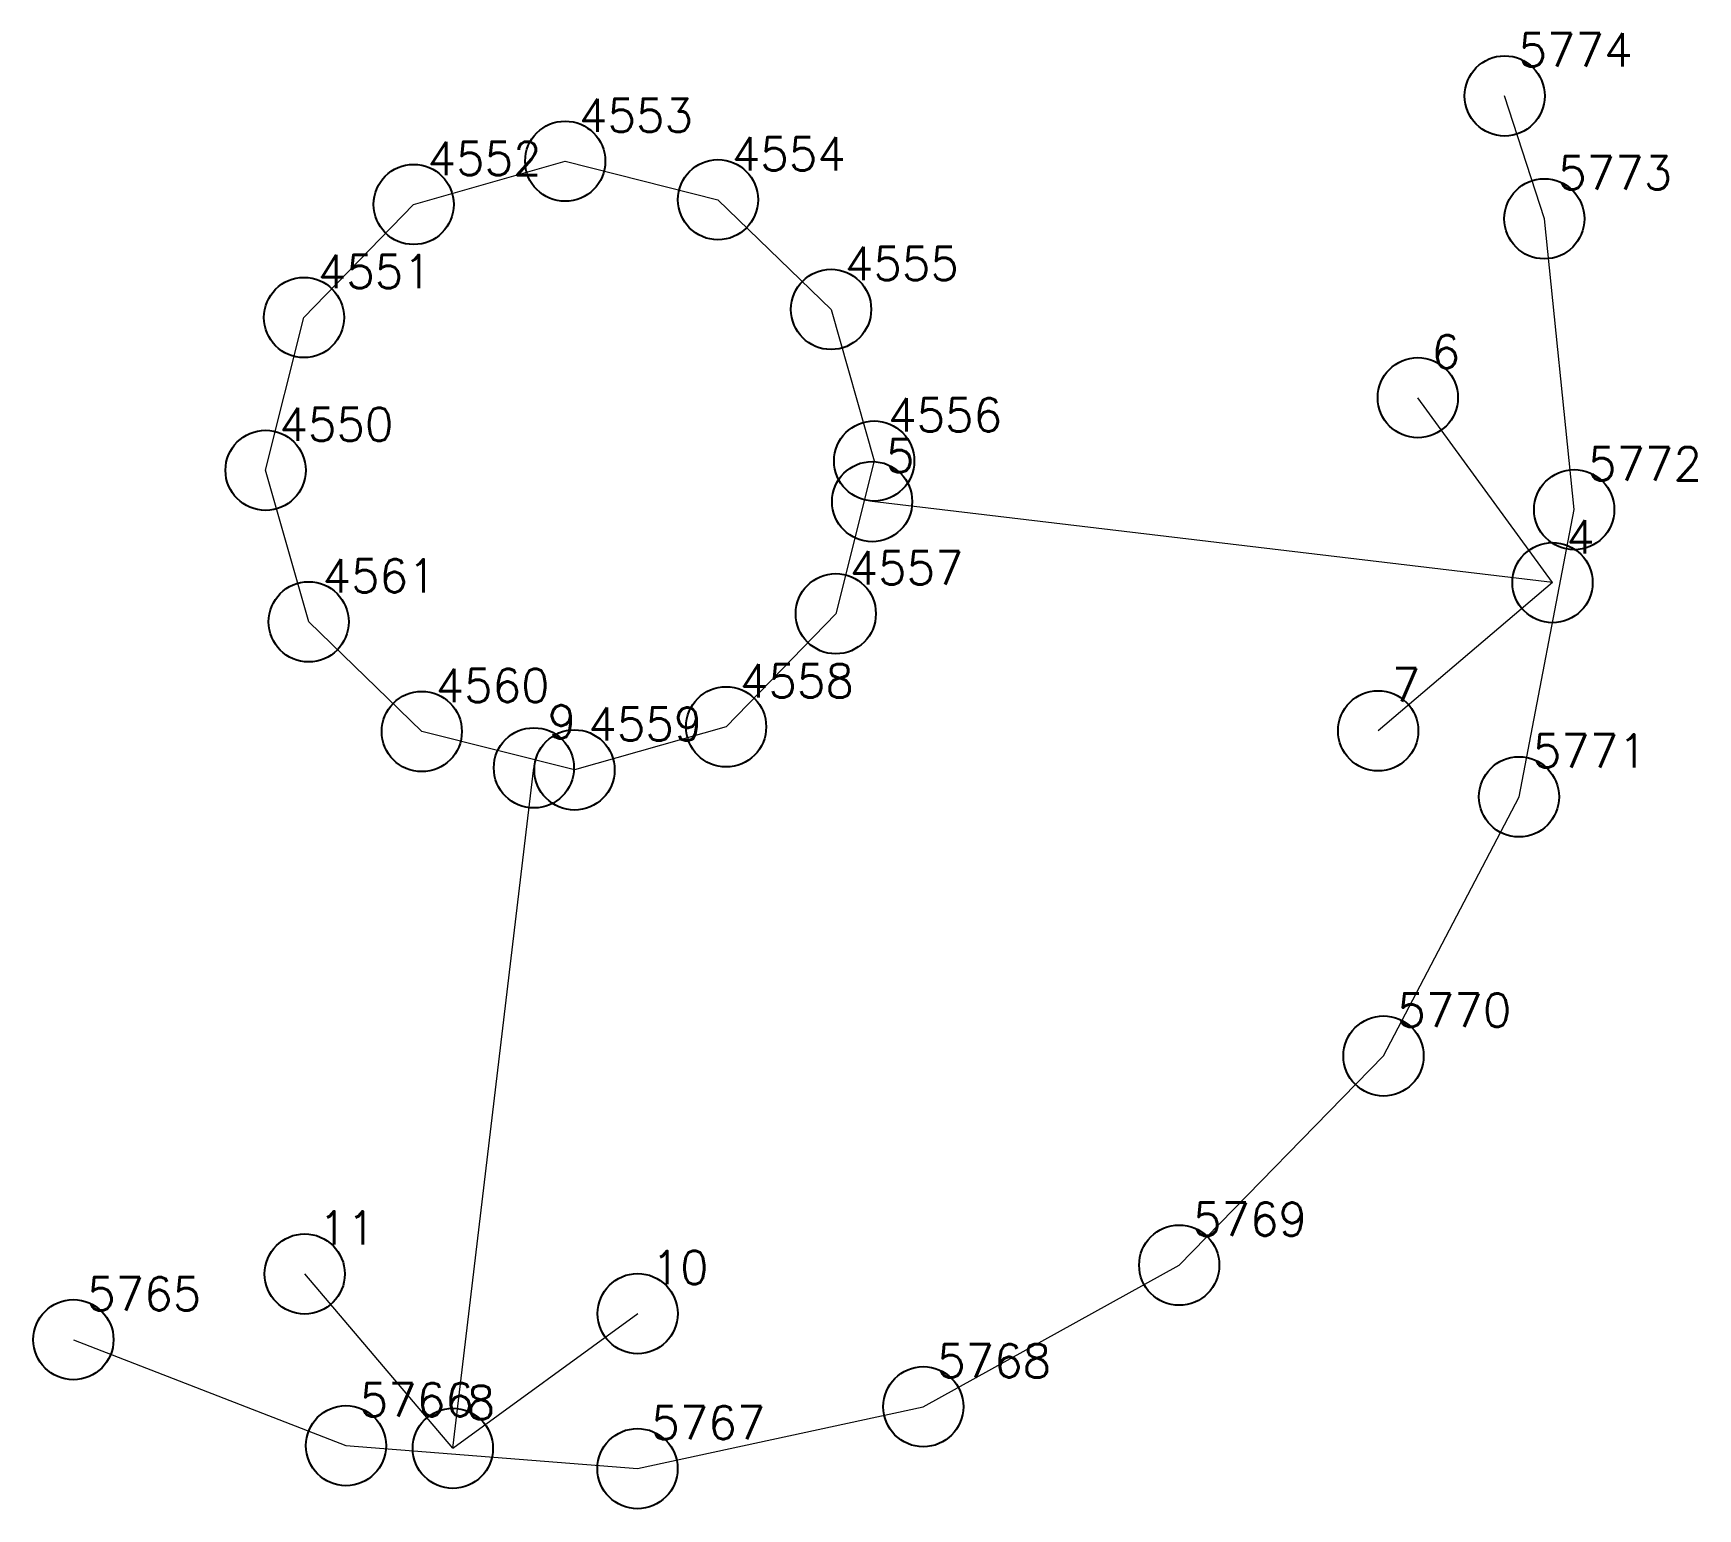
# Model space of a CAD drawing. Extents: x 1391501 to 1398271, y 354915 to 360782.
# Drawn here: x 1394203.96 to 1394219.53, y 358572.06 to 358585.86 of the extents above; entities that cross this region are included whole.
import ezdxf

# ---------------------------------------------------------------- set-up
doc = ezdxf.new("R2010")
doc.units = 0
doc.header["$PDMODE"] = 33
doc.header["$PDSIZE"] = 0.75
doc.layers.add('12 - ценные элементы визуального восприятия территории', color=7, linetype='Continuous')
doc.styles.get("Standard").update_dxf_attribs({"font": 'simplex.shx'})

msp = doc.modelspace()

# ---------------------------------------------------------------- texts
at = {"color": 7}
for s, p in [('4553', (1394209.066, 358584.942)), ('4552', (1394207.649, 358584.539)), ('4554', (1394210.495, 358584.582)), ('4551', (1394206.622, 358583.481)), ('4555', (1394211.553, 358583.556)), ('4550', (1394206.263, 358582.051)), ('4556', (1394211.957, 358582.139)), ('4561', (1394206.666, 358580.634)), ('4557', (1394211.597, 358580.709)), ('4560', (1394207.724, 358579.608)), ('4558', (1394210.571, 358579.651)), ('4559', (1394209.153, 358579.248))]:
    msp.add_text(s, height=0.3111, dxfattribs=at).set_placement(p)
at = {"layer": '12 - ценные элементы визуального восприятия территории', "color": 7}
for s, height, p in [('5774', 0.3111, (1394217.855, 358585.554)), ('5773', 0.3111, (1394218.226, 358584.405)), ('6', 0.311, (1394217.042, 358582.73)), ('5', 0.311, (1394211.937, 358581.758)), ('5772', 0.3111, (1394218.505, 358581.683)), ('4', 0.311, (1394218.302, 358581)), ('7', 0.311, (1394216.671, 358579.615)), ('9', 0.311, (1394208.773, 358579.268)), ('5771', 0.3111, (1394217.989, 358578.997)), ('5770', 0.3111, (1394216.721, 358576.572)), ('5769', 0.3111, (1394214.81, 358574.615)), ('11', 0.3111, (1394206.629, 358574.534)), ('10', 0.3111, (1394209.745, 358574.163)), ('5765', 0.3111, (1394204.465, 358573.918)), ('5768', 0.3111, (1394212.416, 358573.291)), ('5766', 0.3111, (1394207.015, 358572.927)), ('8', 0.311, (1394208.015, 358572.902)), ('5767', 0.3111, (1394209.742, 358572.712))]:
    msp.add_text(s, height=height, dxfattribs=at).set_placement(p)

# ---------------------------------------------------------------- linework, layer by layer
for p in [(1394208.937, 358584.668), (1394210.366, 358584.308), (1394207.519, 358584.264), (1394206.493, 358583.206), (1394211.424, 358583.282), (1394211.827, 358581.864), (1394206.134, 358581.777), (1394211.468, 358580.435), (1394206.537, 358580.359), (1394207.595, 358579.333), (1394210.442, 358579.377), (1394209.024, 358578.974)]:
    msp.add_point(p)
at = {"layer": '12 - ценные элементы визуального восприятия территории', "color": 7, "lineweight": 20}
for points in [[(1394204.336, 358573.644), (1394206.886, 358572.653), (1394209.613, 358572.438), (1394212.287, 358573.017), (1394214.681, 358574.341), (1394216.592, 358576.298), (1394217.86, 358578.722), (1394218.376, 358581.409), (1394218.097, 358584.13), (1394217.725, 358585.279)], [(1394218.173, 358580.726), (1394216.913, 358582.456)], [(1394218.173, 358580.726), (1394211.808, 358581.484)], [(1394218.173, 358580.726), (1394216.542, 358579.34)], [(1394207.886, 358572.628), (1394208.644, 358578.993)], [(1394207.886, 358572.628), (1394206.5, 358574.259)], [(1394207.886, 358572.628), (1394209.615, 358573.888)]]:
    msp.add_lwpolyline(points, dxfattribs=at)
msp.add_lwpolyline([(1394206.134, 358581.777), (1394206.493, 358583.206), (1394207.519, 358584.264), (1394208.937, 358584.668), (1394210.366, 358584.308), (1394211.424, 358583.282), (1394211.827, 358581.864), (1394211.468, 358580.435), (1394210.442, 358579.377), (1394209.024, 358578.974), (1394207.595, 358579.333), (1394206.537, 358580.359), (1394206.134, 358581.777)], close=True, dxfattribs=at)
at = {"layer": '12 - ценные элементы визуального восприятия территории'}
for p in [(1394217.725, 358585.279), (1394218.097, 358584.13), (1394216.913, 358582.456), (1394211.808, 358581.484), (1394218.376, 358581.409), (1394218.173, 358580.726), (1394216.542, 358579.34), (1394208.644, 358578.993), (1394217.86, 358578.722), (1394216.592, 358576.298), (1394214.681, 358574.341), (1394206.5, 358574.259), (1394209.615, 358573.888), (1394204.336, 358573.644), (1394212.287, 358573.017), (1394206.886, 358572.653), (1394207.886, 358572.628), (1394209.613, 358572.438)]:
    msp.add_point(p, dxfattribs=at)

msp.set_redraw_order([(e.dxf.handle, doc.entitydb.next_handle()) for e in msp.query("TEXT MTEXT ATTDEF DIMENSION ARC_DIMENSION")])  # texts and dimensions are drawn at this point

doc.saveas('drawing.dxf')
